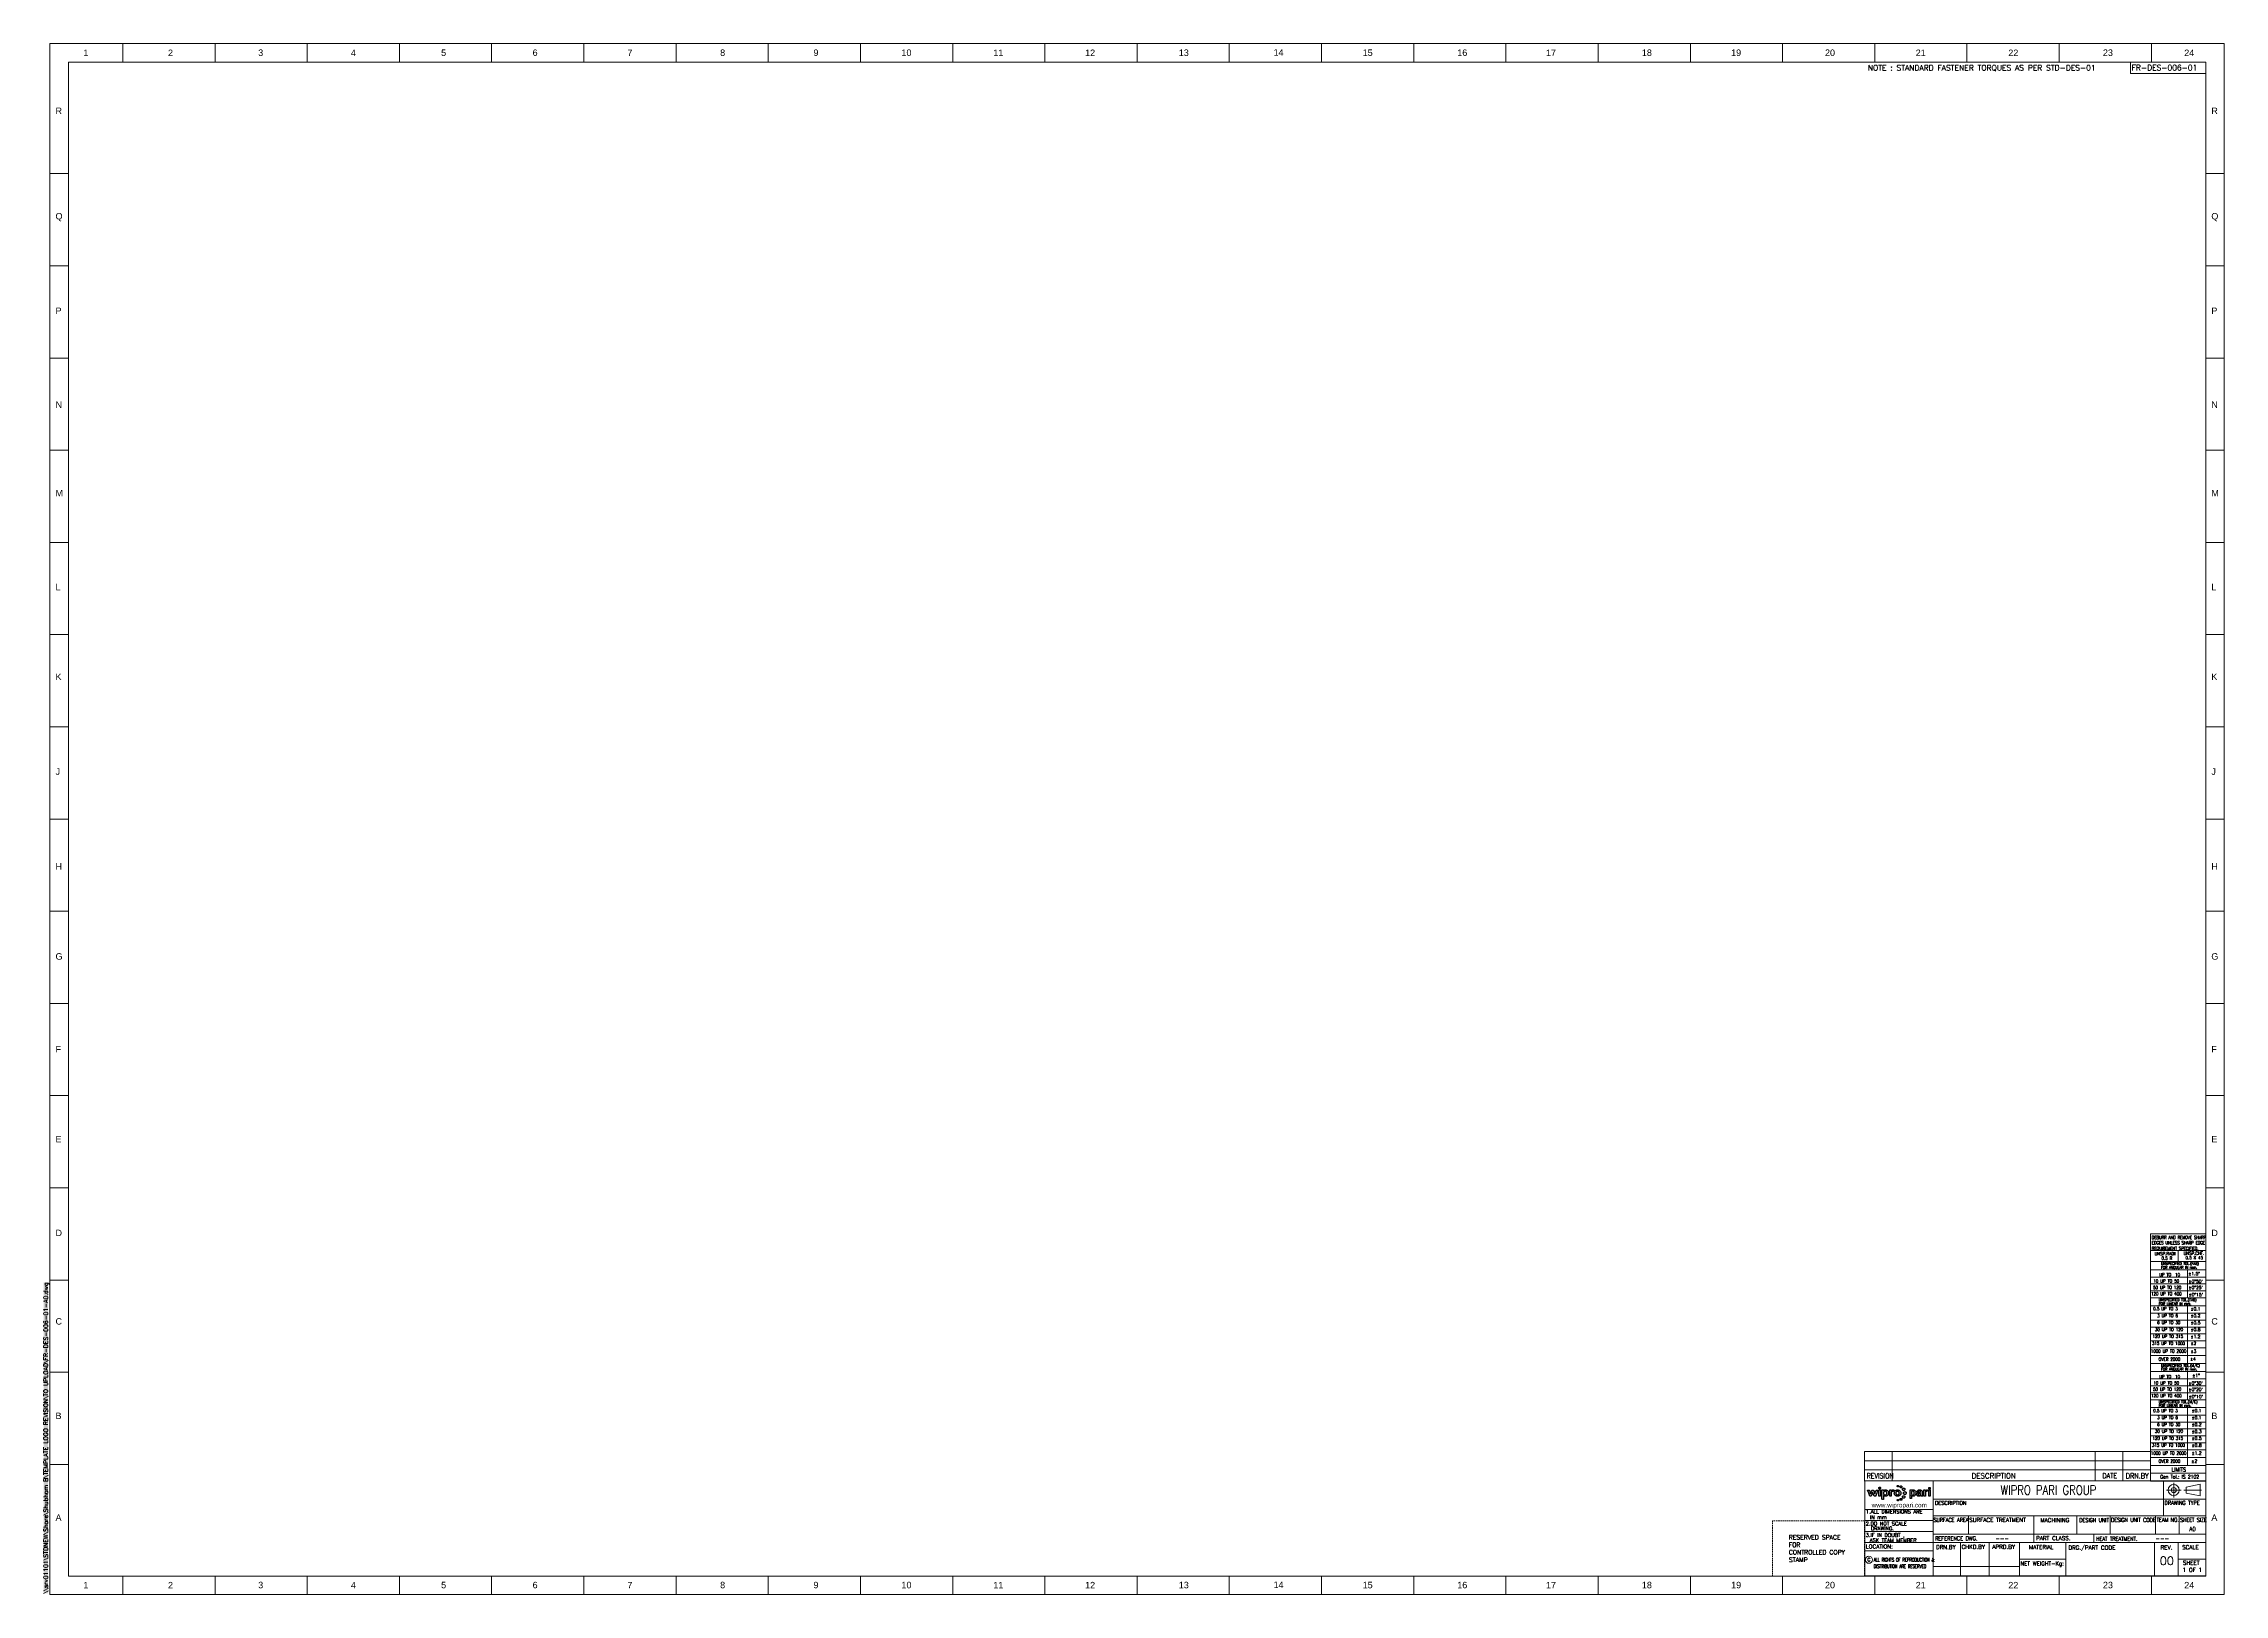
# Model space of a CAD drawing. Extents: x -736 to 447, y 644 to 1485.
import ezdxf
from ezdxf.enums import TextEntityAlignment as Align

# ---------------------------------------------------------------- set-up
doc = ezdxf.new("R2010")
doc.units = 0
doc.header["$LTSCALE"] = 10
doc.header["$MEASUREMENT"] = 0
doc.linetypes.add('ACANSTGL', pattern=[0.11811, 0.07874, -0.03937])
doc.layers.get('0').update_dxf_attribs({"linetype": 'CONTINUOUS'})
for name, color, linetype in [('Image', 7, 'CONTINUOUS'), ('Layer1', 7, 'CONTINUOUS'), ('P25', 5, 'CONTINUOUS'), ('P5', 2, 'CONTINUOUS'), ('P7', 1, 'CONTINUOUS'), ('TXT', 4, 'CONTINUOUS')]:
    doc.layers.add(name, color=color, linetype=linetype)
doc.styles.add('S', font='SIMPLEX')
doc.styles.get("Standard").update_dxf_attribs({"font": 'ROMANS.SHX'})

# ---------------------------------------------------------------- blocks, each defined once
blk = doc.blocks.new('A$C730A7248')
at = {"layer": 'Layer1', "color": 5, "linetype": 'Continuous', "lineweight": 0, "ltscale": 25.4}
for p, q in [((0, 134), (30, 134)), ((0, 119), (0, 134)), ((0, 125), (30, 125)), ((15, 125), (15, 119))]:
    blk.add_line(p, q, dxfattribs=at)
at = {"layer": 'Layer1', "color": 2, "linetype": 'Continuous', "lineweight": 0, "ltscale": 25.4}
for p, q in [((30, 134), (30, 119)), ((30, 83), (30, 68))]:
    blk.add_line(p, q, dxfattribs=at)
at = {"layer": 'P25', "lineweight": 0, "ltscale": 8}
for p, q in [((30, 119), (0, 119)), ((30, 99.4), (0, 99.4)), ((30, 68), (0, 68)), ((30, 68), (0, 68)), ((30, 63.8), (0, 63.8)), ((30, 44.1), (0, 44.1)), ((30, 8.5), (0, 8.5)), ((30, 4.3), (0, 4.3)), ((30, 0), (0, 0))]:
    blk.add_line(p, q, dxfattribs=at)
at = {"layer": 'P25', "color": 2, "lineweight": 0, "ltscale": 8}
for p, q in [((30, 119), (30, 99.4)), ((30, 99.4), (30, 63.8)), ((30, 63.8), (30, 44.1)), ((30, 44.1), (30, 0))]:
    blk.add_line(p, q, dxfattribs=at)
at = {"layer": 'TXT', "color": 5, "lineweight": 0, "ltscale": 8}
for p, q in [((0, 119), (0, 99.4)), ((0, 114.6), (30, 114.6)), ((0, 110.6), (30, 110.6)), ((0, 106.9), (30, 106.9)), ((20, 114.6), (20, 99.4)), ((0, 103.1), (30, 103.1)), ((0, 99.4), (30, 99.4)), ((0, 99.4), (0, 63.8)), ((0, 95), (30, 95)), ((20, 95), (20, 63.8)), ((0, 91), (30, 91)), ((0, 87.3), (30, 87.3)), ((0, 83.5), (30, 83.5)), ((0, 79.8), (30, 79.8)), ((0, 76), (30, 76)), ((0, 72.3), (30, 72.3)), ((0, 63.8), (0, 44.1)), ((0, 59.4), (30, 59.4)), ((20, 59.4), (20, 44.1)), ((0, 55.4), (30, 55.4)), ((0, 51.6), (30, 51.6)), ((0, 47.9), (30, 47.9)), ((0, 44.1), (30, 44.1)), ((0, 44.1), (0, 0)), ((0, 39.8), (30, 39.8)), ((0, 35.8), (30, 35.8)), ((20, 39.8), (20, 8.5)), ((0, 32), (30, 32)), ((0, 28.3), (30, 28.3)), ((0, 24.5), (30, 24.5)), ((0, 20.8), (30, 20.8)), ((0, 17), (30, 17)), ((0, 12.8), (30, 12.8))]:
    blk.add_line(p, q, dxfattribs=at)
at = {"layer": 'TXT', "color": 4, "linetype": 'Continuous', "lineweight": 0, "ltscale": 25.4, "style": 'S'}
for s, width, p in [('DEBURR AND REMOVE SHARP', 0.7, (0.6, 133)), ('EDGES UNLESS SHARP EDGE', 0.7, (0.6, 130.1)), ('REQUIREMENT SPECIFIED. ', 0.7, (0.6, 127.1)), ('UNSP.RADII', 0.8, (2.2, 124.2)), ('0.5 R', 0.8, (5.9, 121.7)), ('UNSP.CHF.', 0.8, (17.9, 124.4)), ('0.5 X 45', 0.8, (18.9, 122))]:
    blk.add_text(s, height=1.75, dxfattribs=dict(at, width=width)).set_placement(p, align=Align.TOP_LEFT)
at = {"layer": 'TXT', "lineweight": 0, "ltscale": 8, "style": 'S'}
for s, height, width, p in [('UNSPECIFIED TOL.(FAB)', 1.5, 0.876, (5.6, 117.2)), ('10 UP TO 50', 1.75, 0.8, (1.5, 107.6)), (' UP TO  10', 1.75, 0.8, (3.6, 111)), ('FOR ANGULAR IN mm.', 1.5, 0.876, (5.6, 115.1)), ('120 UP TO 400', 1.75, 0.8, (0.2, 100.7)), ('50 UP TO 120', 1.75, 0.8, (1.3, 104.1)), ('UNSPECIFIED TOL.(FAB)', 1.5, 0.876, (4.4, 97.5)), ('FOR LINEAR IN mm.', 1.5, 0.876, (4.4, 95.4)), ('0.5 UP TO 3', 1.75, 0.8, (1.4, 92.6)), ('30 UP TO 120', 1.75, 0.8, (2.3, 81.3)), ('3 UP TO 6', 1.75, 0.8, (3.5, 88.8)), ('6 UP TO 30', 1.75, 0.8, (3.5, 85.1)), ('1000 UP TO 2000', 1.75, 0.8, (0.1, 69.6)), ('315 UP TO 1000', 1.75, 0.8, (0.7, 73.8)), ('120 UP TO 315', 1.75, 0.8, (1, 77.6)), ('OVER 2000', 1.75, 0.8, (4.3, 65.2)), ('UNSPECIFIED TOL.(M/C)', 1.5, 0.876, (5.6, 61.9)), ('FOR ANGULAR IN mm.', 1.5, 0.876, (5.6, 59.9)), ('50 UP TO 120', 1.75, 0.8, (1.3, 48.9)), ('10 UP TO 50', 1.75, 0.8, (1.5, 52.3)), (' UP TO  10', 1.75, 0.8, (3.6, 55.7)), ('120 UP TO 400', 1.75, 0.8, (0.2, 45.4)), ('0.5 UP TO 3', 1.75, 0.8, (1.4, 37.3)), ('UNSPECIFIED TOL.(M/C)', 1.5, 0.876, (4.4, 42.2)), ('FOR LINEAR IN mm.', 1.5, 0.876, (4.4, 40.2)), ('120 UP TO 315', 1.75, 0.8, (1, 22.3)), ('30 UP TO 120', 1.75, 0.8, (2.3, 26.1)), ('3 UP TO 6', 1.75, 0.8, (3.5, 33.6)), ('6 UP TO 30', 1.75, 0.8, (3.5, 29.8)), ('1000 UP TO 2000', 1.75, 0.8, (0.1, 14.3)), ('315 UP TO 1000', 1.75, 0.8, (0.7, 18.6)), ('OVER 2000', 1.75, 0.8, (4.3, 9.9))]:
    blk.add_text(s, height=height, dxfattribs=dict(at, width=width)).set_placement(p)
for s, p in [('%%P1.5%%D', (20.4, 111.6)), ("%%P0%%D50'", (20.5, 107.4)), ("%%P0%%D25'", (20.5, 104.1)), ("%%P0%%D15'", (20.6, 100.2)), ('%%p0.1', (21.6, 92.5)), ('%%P0.2', (21.6, 88.8)), ('%%P0.5', (21.6, 85)), ('%%P0.8', (21.6, 81.3)), ('%%P1.2', (21.6, 77.5)), ('%%P2', (21.6, 73.8)), ('%%P3', (21.6, 69.5)), ('%%P4', (21.4, 65.3)), ("%%p0%%d30'", (20.5, 52.2)), ("%%p0%%d20'", (20.5, 48.8)), ('%%p1%%d', (22.6, 56.4)), ("%%p0%%d10'", (20.6, 44.9)), ('%%p0.1', (22.2, 37.3)), ('%%p0.1', (22.2, 33.5)), ('%%p0.2', (22.2, 29.8)), ('%%p0.3', (22.2, 26)), ('%%p0.5', (22.2, 22.3)), ('%%p0.8', (22.2, 18.5)), ('%%p1.2', (22.2, 14.3)), ('%%P2', (22.1, 9.9))]:
    blk.add_text(s, height=1.75, dxfattribs=at).set_placement(p)
at = {"layer": 'TXT', "lineweight": 0, "ltscale": 8, "style": 'S', "width": 0.8}
for s, height, p in [('Gen Tol.: IS 2102', 2, (15.7, 1.3)), ('LIMITS', 2.2, (15.3, 5.1))]:
    blk.add_text(s, height=height, dxfattribs=at).set_placement(p, align=Align.CENTER)
blk = doc.blocks.new('A0')
at = {"color": 253, "linetype": 'ACANSTGL', "lineweight": 0}
blk.add_lwpolyline([(474.3, 740.9), (524.3, 740.9), (524.3, 770.9), (474.3, 770.9)], close=True, dxfattribs=at)
at = {"layer": 'P5', "lineweight": 0, "ltscale": 8}
for p, q in [((709.3, 1561.9), (-449.7, 1561.9)), ((-449.7, 1561.9), (-449.7, 740.9)), ((-420.2, 1571.9), (-420.2, 1561.9)), ((-370.2, 1571.9), (-370.2, 1561.9)), ((-320.2, 1571.9), (-320.2, 1561.9)), ((-270.2, 1571.9), (-270.2, 1561.9)), ((-220.2, 1571.9), (-220.2, 1561.9)), ((-170.2, 1571.9), (-170.2, 1561.9)), ((-120.2, 1571.9), (-120.2, 1561.9)), ((-70.2, 1571.9), (-70.2, 1561.9)), ((-20.2, 1571.9), (-20.2, 1561.9)), ((29.8, 1571.9), (29.8, 1561.9)), ((79.8, 1571.9), (79.8, 1561.9)), ((129.8, 1571.9), (129.8, 1561.9)), ((179.8, 1571.9), (179.8, 1561.9)), ((229.8, 1571.9), (229.8, 1561.9)), ((279.8, 1571.9), (279.8, 1561.9)), ((329.8, 1571.9), (329.8, 1561.9)), ((379.8, 1571.9), (379.8, 1561.9)), ((429.8, 1571.9), (429.8, 1561.9)), ((479.8, 1571.9), (479.8, 1561.9)), ((529.8, 1571.9), (529.8, 1561.9)), ((579.8, 1571.9), (579.8, 1561.9)), ((629.8, 1571.9), (629.8, 1561.9)), ((679.8, 1571.9), (679.8, 1561.9)), ((709.3, 740.9), (709.3, 1561.9)), ((-459.7, 1501.4), (-449.7, 1501.4)), ((709.3, 1501.4), (719.3, 1501.4)), ((-459.7, 1451.4), (-449.7, 1451.4)), ((709.3, 1451.4), (719.3, 1451.4)), ((-459.7, 1401.4), (-449.7, 1401.4)), ((709.3, 1401.4), (719.3, 1401.4)), ((-459.7, 1351.4), (-449.7, 1351.4)), ((709.3, 1351.4), (719.3, 1351.4)), ((-459.7, 1301.4), (-449.7, 1301.4)), ((709.3, 1301.4), (719.3, 1301.4)), ((-459.7, 1251.4), (-449.7, 1251.4)), ((709.3, 1251.4), (719.3, 1251.4)), ((-459.7, 1201.4), (-449.7, 1201.4)), ((709.3, 1201.4), (719.3, 1201.4)), ((-459.7, 1151.4), (-449.7, 1151.4)), ((709.3, 1151.4), (719.3, 1151.4)), ((-459.7, 1101.4), (-449.7, 1101.4)), ((709.3, 1101.4), (719.3, 1101.4)), ((-459.7, 1051.4), (-449.7, 1051.4)), ((709.3, 1051.4), (719.3, 1051.4)), ((-459.7, 1001.4), (-449.7, 1001.4)), ((709.3, 1001.4), (719.3, 1001.4)), ((-459.7, 951.4), (-449.7, 951.4)), ((709.3, 951.4), (719.3, 951.4)), ((-459.7, 901.4), (-449.7, 901.4)), ((709.3, 901.4), (719.3, 901.4)), ((-459.7, 851.4), (-449.7, 851.4)), ((709.3, 851.4), (719.3, 851.4)), ((-459.7, 801.4), (-449.7, 801.4)), ((709.3, 801.4), (719.3, 801.4)), ((-449.7, 740.9), (709.3, 740.9)), ((-420.2, 740.9), (-420.2, 730.9)), ((-370.2, 740.9), (-370.2, 730.9)), ((-320.2, 740.9), (-320.2, 730.9)), ((-270.2, 740.9), (-270.2, 730.9)), ((-220.2, 740.9), (-220.2, 730.9)), ((-170.2, 740.9), (-170.2, 730.9)), ((-120.2, 740.9), (-120.2, 730.9)), ((-70.2, 740.9), (-70.2, 730.9)), ((-20.2, 740.9), (-20.2, 730.9)), ((29.8, 740.9), (29.8, 730.9)), ((79.8, 740.9), (79.8, 730.9)), ((129.8, 740.9), (129.8, 730.9)), ((179.8, 740.9), (179.8, 730.9)), ((229.8, 740.9), (229.8, 730.9)), ((279.8, 740.9), (279.8, 730.9)), ((329.8, 740.9), (329.8, 730.9)), ((379.8, 740.9), (379.8, 730.9)), ((429.8, 740.9), (429.8, 730.9)), ((479.8, 740.9), (479.8, 730.9)), ((529.8, 740.9), (529.8, 730.9)), ((579.8, 740.9), (579.8, 730.9)), ((629.8, 740.9), (629.8, 730.9)), ((679.8, 740.9), (679.8, 730.9))]:
    blk.add_line(p, q, dxfattribs=at)
at = {"layer": 'P5', "lineweight": 0}
for p, q in [((668.5, 1561.9), (668.5, 1555.8)), ((668.5, 1555.8), (709.3, 1555.8))]:
    blk.add_line(p, q, dxfattribs=at)
at = {"layer": 'P7', "lineweight": 0, "ltscale": 8}
for p, q in [((719.3, 1571.9), (-459.7, 1571.9)), ((-459.7, 1571.9), (-459.7, 730.9)), ((719.3, 730.9), (719.3, 1571.9)), ((-459.7, 730.9), (719.3, 730.9))]:
    blk.add_line(p, q, dxfattribs=at)
at = {"color": 253, "lineweight": 0, "transparency": 33554684}
for s, p in [('RESERVED SPACE', (483.2, 760.7)), ('FOR', (483.2, 756.6)), ('CONTROLLED COPY', (483.2, 752.6)), ('STAMP', (483.2, 748.5))]:
    blk.add_text(s, height=2.4, dxfattribs=at).set_placement(p)
at = {"layer": 'P5', "lineweight": 0, "ltscale": 8, "char_height": 3.5, "attachment_point": 7}
for s, insert, width in [('{\\fArial|b0||i0||c0|p34;\\C7;\\H3.5;\\W1.;1}', (-441.6, 1565.2), 2.739), ('{\\fArial|b0||i0||c0|p34;\\C7;\\H3.5;\\W1.;2}', (-395.7, 1565.2), 2.739), ('{\\fArial|b0||i0||c0|p34;\\C7;\\H3.5;\\W1.;3}', (-346.8, 1565.2), 2.739), ('{\\fArial|b0||i0||c0|p34;\\C7;\\H3.5;\\W1.;4}', (-296.5, 1565.2), 2.739), ('{\\fArial|b0||i0||c0|p34;\\C7;\\H3.5;\\W1.;5}', (-247.6, 1565.2), 2.739), ('{\\fArial|b0||i0||c0|p34;\\C7;\\H3.5;\\W1.;6}', (-198, 1565.2), 2.739), ('{\\fArial|b0||i0||c0|p34;\\C7;\\H3.5;\\W1.;7}', (-146.6, 1565.2), 2.739), ('{\\fArial|b0||i0||c0|p34;\\C7;\\H3.5;\\W1.;8}', (-96.3, 1565.2), 2.739), ('{\\fArial|b0||i0||c0|p34;\\C7;\\H3.5;\\W1.;9}', (-45.7, 1565.2), 2.739), ('{\\fArial|b0||i0||c0|p34;\\C7;\\H3.5;\\W1.;10}', (2, 1565.2), 5.478), ('{\\fArial|b0||i0||c0|p34;\\C7;\\H3.5;\\W1.;11}', (51.8, 1565.2), 5.478), ('{\\fArial|b0||i0||c0|p34;\\C7;\\H3.5;\\W1.;12}', (101.6, 1565.2), 5.478), ('{\\fArial|b0||i0||c0|p34;\\C7;\\H3.5;\\W1.;13}', (152.4, 1565.2), 5.478), ('{\\fArial|b0||i0||c0|p34;\\C7;\\H3.5;\\W1.;14}', (203.8, 1565.4), 5.478), ('{\\fArial|b0||i0||c0|p34;\\C7;\\H3.5;\\W1.;15}', (252.1, 1565.2), 5.478), ('{\\fArial|b0||i0||c0|p34;\\C7;\\H3.5;\\W1.;16}', (303.4, 1565.2), 5.478), ('{\\fArial|b0||i0||c0|p34;\\C7;\\H3.5;\\W1.;17}', (351.5, 1565.2), 5.478), ('{\\fArial|b0||i0||c0|p34;\\C7;\\H3.5;\\W1.;18}', (403.5, 1565.2), 5.478), ('{\\fArial|b0||i0||c0|p34;\\C7;\\H3.5;\\W1.;19}', (451.9, 1565.2), 5.478), ('{\\fArial|b0||i0||c0|p34;\\C7;\\H3.5;\\W1.;20}', (502.8, 1565.2), 5.478), ('{\\fArial|b0||i0||c0|p34;\\C7;\\H3.5;\\W1.;21}', (552, 1565.2), 5.478), ('{\\fArial|b0||i0||c0|p34;\\C7;\\H3.5;\\W1.;22}', (602.2, 1565.2), 5.478), ('{\\fArial|b0||i0||c0|p34;\\C7;\\H3.5;\\W1.;23}', (653.5, 1565.2), 5.478), ('{\\fArial|b0||i0||c0|p34;\\C7;\\H3.5;\\W1.;24}', (697.6, 1565.2), 5.478), ('{\\fArial|b0||i0||c0|p34;\\C7;\\H3.5;\\W1.;R}', (-456.7, 1533.7), 4.033), ('{\\fArial|b0||i0||c0|p34;\\C7;\\H3.5;\\W1.;R}', (712.3, 1533.7), 4.033), ('{\\fArial|b0||i0||c0|p34;\\C7;\\H3.5;\\W1.;Q}', (-456.7, 1475.6), 4.033), ('{\\fArial|b0||i0||c0|p34;\\C7;\\H3.5;\\W1.;Q}', (712.3, 1475.6), 4.033), ('{\\fArial|b0||i0||c0|p34;\\C7;\\H3.5;\\W1.;P}', (-456.7, 1425.3), 4.033), ('{\\fArial|b0||i0||c0|p34;\\C7;\\H3.5;\\W1.;P}', (712.3, 1425.3), 4.033), ('{\\fArial|b0||i0||c0|p34;\\C7;\\H3.5;\\W1.;N}', (-456.7, 1374.4), 4.033), ('{\\fArial|b0||i0||c0|p34;\\C7;\\H3.5;\\W1.;N}', (712.3, 1374.4), 4.033), ('{\\fArial|b0||i0||c0|p34;\\C7;\\H3.5;\\W1.;M}', (-456.7, 1326.4), 4.033), ('{\\fArial|b0||i0||c0|p34;\\C7;\\H3.5;\\W1.;M}', (712.3, 1326.4), 4.033), ('{\\fArial|b0||i0||c0|p34;\\C7;\\H3.5;\\W1.;L}', (-456.7, 1275.5), 4.033), ('{\\fArial|b0||i0||c0|p34;\\C7;\\H3.5;\\W1.;L}', (712.3, 1275.5), 4.033), ('{\\fArial|b0||i0||c0|p34;\\C7;\\H3.5;\\W1.;K}', (-456.7, 1226.8), 4.033), ('{\\fArial|b0||i0||c0|p34;\\C7;\\H3.5;\\W1.;K}', (712.3, 1226.8), 4.033), ('{\\fArial|b0||i0||c0|p34;\\C7;\\H3.5;\\W1.;J}', (-456.7, 1175.3), 4.033), ('{\\fArial|b0||i0||c0|p34;\\C7;\\H3.5;\\W1.;J}', (712.3, 1175.3), 4.033), ('{\\fArial|b0||i0||c0|p34;\\C7;\\H3.5;\\W1.;H}', (-456.7, 1124), 4.033), ('{\\fArial|b0||i0||c0|p34;\\C7;\\H3.5;\\W1.;H}', (712.3, 1124), 4.033), ('{\\fArial|b0||i0||c0|p34;\\C7;\\H3.5;\\W1.;G}', (-456.7, 1075.1), 4.033), ('{\\fArial|b0||i0||c0|p34;\\C7;\\H3.5;\\W1.;G}', (712.3, 1075.1), 4.033), ('{\\fArial|b0||i0||c0|p34;\\C7;\\H3.5;\\W1.;F}', (-456.7, 1024.8), 4.033), ('{\\fArial|b0||i0||c0|p34;\\C7;\\H3.5;\\W1.;F}', (712.3, 1024.8), 4.033), ('{\\fArial|b0||i0||c0|p34;\\C7;\\H3.5;\\W1.;E}', (-456.7, 976.1), 4.033), ('{\\fArial|b0||i0||c0|p34;\\C7;\\H3.5;\\W1.;E}', (712.3, 976.1), 4.033), ('{\\fArial|b0||i0||c0|p34;\\C7;\\H3.5;\\W1.;D}', (-456.7, 925.2), 4.033), ('{\\fArial|b0||i0||c0|p34;\\C7;\\H3.5;\\W1.;D}', (712.3, 925.2), 4.033), ('{\\fArial|b0||i0||c0|p34;\\C7;\\H3.5;\\W1.;C}', (-456.7, 877.2), 4.033), ('{\\fArial|b0||i0||c0|p34;\\C7;\\H3.5;\\W1.;C}', (712.3, 877.2), 4.033), ('{\\fArial|b0||i0||c0|p34;\\C7;\\H3.5;\\W1.;B}', (-456.7, 826), 4.033), ('{\\fArial|b0||i0||c0|p34;\\C7;\\H3.5;\\W1.;B}', (712.3, 826), 4.033), ('{\\fArial|b0||i0||c0|p34;\\C7;\\H3.5;\\W1.;A}', (-456.7, 770.8), 4.033), ('{\\fArial|b0||i0||c0|p34;\\C7;\\H3.5;\\W1.;A}', (712.3, 770.8), 4.033), ('{\\fArial|b0||i0||c0|p34;\\C7;\\H3.5;\\W1.;1}', (-441.6, 734.2), 2.739), ('{\\fArial|b0||i0||c0|p34;\\C7;\\H3.5;\\W1.;2}', (-395.7, 734.2), 2.739), ('{\\fArial|b0||i0||c0|p34;\\C7;\\H3.5;\\W1.;3}', (-346.8, 734.2), 2.739), ('{\\fArial|b0||i0||c0|p34;\\C7;\\H3.5;\\W1.;4}', (-296.5, 734.2), 2.739), ('{\\fArial|b0||i0||c0|p34;\\C7;\\H3.5;\\W1.;5}', (-247.6, 734.2), 2.739), ('{\\fArial|b0||i0||c0|p34;\\C7;\\H3.5;\\W1.;6}', (-198, 734.2), 2.739), ('{\\fArial|b0||i0||c0|p34;\\C7;\\H3.5;\\W1.;7}', (-146.6, 734.2), 2.739), ('{\\fArial|b0||i0||c0|p34;\\C7;\\H3.5;\\W1.;8}', (-96.3, 734.2), 2.739), ('{\\fArial|b0||i0||c0|p34;\\C7;\\H3.5;\\W1.;9}', (-45.7, 734.2), 2.739), ('{\\fArial|b0||i0||c0|p34;\\C7;\\H3.5;\\W1.;10}', (2, 734.2), 5.478), ('{\\fArial|b0||i0||c0|p34;\\C7;\\H3.5;\\W1.;11}', (51.8, 734.2), 5.478), ('{\\fArial|b0||i0||c0|p34;\\C7;\\H3.5;\\W1.;12}', (101.6, 734.2), 5.478), ('{\\fArial|b0||i0||c0|p34;\\C7;\\H3.5;\\W1.;13}', (152.4, 734.2), 5.478), ('{\\fArial|b0||i0||c0|p34;\\C7;\\H3.5;\\W1.;14}', (203.8, 734.4), 5.478), ('{\\fArial|b0||i0||c0|p34;\\C7;\\H3.5;\\W1.;15}', (252.1, 734.2), 5.478), ('{\\fArial|b0||i0||c0|p34;\\C7;\\H3.5;\\W1.;16}', (303.4, 734.2), 5.478), ('{\\fArial|b0||i0||c0|p34;\\C7;\\H3.5;\\W1.;17}', (351.5, 734.2), 5.478), ('{\\fArial|b0||i0||c0|p34;\\C7;\\H3.5;\\W1.;18}', (403.5, 734.2), 5.478), ('{\\fArial|b0||i0||c0|p34;\\C7;\\H3.5;\\W1.;19}', (451.9, 734.2), 5.478), ('{\\fArial|b0||i0||c0|p34;\\C7;\\H3.5;\\W1.;20}', (502.8, 734.2), 5.478), ('{\\fArial|b0||i0||c0|p34;\\C7;\\H3.5;\\W1.;21}', (552, 734.2), 5.478), ('{\\fArial|b0||i0||c0|p34;\\C7;\\H3.5;\\W1.;22}', (602.2, 734.2), 5.478), ('{\\fArial|b0||i0||c0|p34;\\C7;\\H3.5;\\W1.;23}', (653.5, 734.2), 5.478), ('{\\fArial|b0||i0||c0|p34;\\C7;\\H3.5;\\W1.;24}', (697.6, 734.2), 5.478)]:
    blk.add_mtext(s, dxfattribs=dict(at, insert=insert, width=width))
at = {"layer": 'TXT', "lineweight": 0}
for s, p in [('NOTE : STANDARD FASTENER TORQUES AS PER STD-DES-01', (526, 1557.3)), ('FR-DES-006-01', (669.1, 1557.4))]:
    blk.add_text(s, height=3, dxfattribs=at).set_placement(p)
at = {"layer": 'TXT', "insert": (-460, 731.5), "char_height": 2.4, "attachment_point": 7, "rotation": 90, "bg_fill": 1, "box_fill_scale": 1, "bg_fill_color": 7, "bg_fill_transparency": 0}
blk.add_mtext('\\\\\\\\srv01101\\\\STDNEW\\\\Share\\\\Shubham B\\\\TEMPLATE LOGO REVISION\\\\TO UPLOAD\\\\FR-DES-006-01-A0.dwg', dxfattribs=at)
blk = doc.blocks.new('SE9')
at = {"layer": 'TXT', "color": 5, "lineweight": 0, "ltscale": 8}
for p, q in [((652, 72.9), (652, 56.9)), ((807, 72.9), (652, 72.9)), ((667, 72.9), (667, 67.9)), ((777, 67.9), (777, 72.9)), ((792, 67.9), (792, 72.9)), ((807, 67.9), (807, 72.9)), ((807, 67.9), (652, 67.9)), ((652, 67.9), (807, 67.9)), ((652, 62.9), (807, 62.9)), ((667, 67.9), (667, 62.9)), ((667, 62.9), (667, 56.9)), ((777, 62.9), (777, 67.9)), ((777, 62.9), (777, 56.9)), ((792, 62.9), (792, 67.9)), ((792, 62.9), (792, 56.9)), ((807, 62.9), (807, 67.9)), ((807, 62.9), (807, 56.9))]:
    blk.add_line(p, q, dxfattribs=at)
at = {"layer": 'TXT', "lineweight": 0, "ltscale": 8, "style": 'S'}
for s, width, p in [('REVISION ', 0.72, (661.3, 58.3)), ('DATE ', 0.9, (785.8, 58.4)), ('DRN.BY ', 0.82, (800.7, 58.3))]:
    blk.add_text(s, height=2.8, dxfattribs=dict(at, width=width)).set_placement(p, align=Align.CENTER)
blk.add_text('DESCRIPTION', height=2.8, dxfattribs=at).set_placement((722, 58.3), align=Align.CENTER)
blk = doc.blocks.new('REVISION_01')
blk.add_blockref('SE9', (-127.7, 731))
at = {"layer": 'TXT', "lineweight": 0, "ltscale": 8}
for tag, width, p, p2 in [('REV', 1.508919, (524.2, 800), (537.1, 800)), ('REV', 1.508919, (524.3, 795.3), (537.2, 795.3)), ('DATE', 0.615579, (649.2, 800), (662.1, 800)), ('DATE', 0.615579, (649.3, 795.3), (662.2, 795.3)), ('DRNBY', 2.170725, (664.2, 800), (677.1, 800)), ('DRNBY', 2.170725, (664.3, 795.3), (677.2, 795.3))]:
    blk.add_attdef(tag, text='', height=2.19, dxfattribs=dict(at, width=width)).set_placement(p, p2, align=Align.FIT)
at = {"layer": 'TXT', "lineweight": 0, "ltscale": 8, "width": 2.170725}
for p in [(562.5, 800.1), (562.6, 795.3)]:
    blk.add_attdef('DESCRIPTION', text='', height=2.19, dxfattribs=at).set_placement(p, align=Align.CENTER)
blk = doc.blocks.new('LOGO')
at = {"linetype": 'Continuous'}
h = blk.add_hatch(color=256, dxfattribs=at)
h.dxf.hatch_style = 1
h.paths.add_polyline_path([(17, 37), (19, 37), (22, 37), (27, 37), (29, 42), (34, 55), (36, 62), (38, 59), (41, 50), (46, 37), (51, 37), (56, 37), (56, 38), (62, 56), (68, 74), (69, 76), (64, 76), (59, 76), (55, 66), (51, 53), (51, 51), (47, 62), (42, 74), (41, 76), (37, 76), (32, 77), (27, 64), (23, 51), (22, 52), (21, 56), (16, 73), (15, 76), (9, 76), (5, 76), (4, 76), (4, 76), (11, 56)])
h.paths.add_polyline_path([(87, 77), (82, 77), (76, 77), (76, 57), (76, 36), (82, 36), (87, 36), (87, 57)])
h.paths.add_polyline_path([(86, 93), (85, 94), (84, 94), (83, 95), (82, 95), (81, 95), (79, 94), (77, 93), (76, 92), (76, 90), (75, 89), (75, 88), (76, 87), (76, 86), (77, 85), (77, 84), (78, 84), (79, 83), (81, 83), (83, 83), (84, 84), (86, 85), (87, 86), (87, 87), (87, 88), (87, 90), (87, 91), (86, 92)])
h.paths.add_polyline_path([(96, 17), (102, 16), (107, 16), (107, 29), (107, 41), (108, 40), (110, 38), (113, 37), (116, 36), (119, 36), (121, 36), (123, 36), (125, 37), (126, 37), (128, 38), (130, 39), (131, 40), (133, 42), (134, 44), (136, 46), (137, 49), (138, 52), (138, 55), (138, 58), (138, 61), (138, 63), (136, 66), (135, 69), (133, 71), (131, 73), (128, 75), (126, 76), (123, 77), (119, 77), (116, 77), (115, 77), (113, 76), (112, 76), (111, 75), (109, 74), (108, 73), (107, 71), (107, 74), (107, 77), (101, 77), (96, 77), (96, 47)])
h.paths.add_polyline_path([(108, 50), (106, 53), (106, 57), (106, 60), (107, 62), (109, 64), (111, 66), (113, 67), (115, 68), (118, 68), (121, 67), (123, 66), (125, 64), (127, 62), (128, 60), (128, 57), (128, 54), (127, 51), (125, 48), (122, 46), (120, 46), (118, 45), (116, 45), (114, 46), (112, 46), (111, 47), (109, 48)], flags=16)
h.paths.add_polyline_path([(157, 63), (158, 65), (160, 66), (162, 67), (165, 67), (168, 67), (170, 66), (172, 71), (174, 76), (173, 76), (173, 76), (172, 77), (170, 77), (168, 77), (166, 77), (164, 77), (163, 77), (161, 76), (160, 75), (159, 74), (158, 73), (157, 72), (156, 71), (156, 74), (156, 77), (151, 77), (146, 77), (146, 57), (146, 37), (151, 37), (156, 37), (156, 49), (156, 61)])
h.paths.add_polyline_path([(189, 76), (187, 75), (184, 74), (182, 72), (180, 70), (178, 68), (177, 65), (176, 63), (176, 60), (175, 57), (175, 54), (176, 52), (176, 50), (177, 47), (179, 45), (180, 43), (182, 42), (183, 40), (185, 39), (187, 38), (189, 37), (192, 36), (194, 36), (196, 36), (199, 36), (201, 36), (203, 37), (205, 38), (207, 39), (209, 40), (211, 41), (212, 43), (214, 44), (215, 46), (216, 48), (217, 50), (217, 52), (218, 54), (218, 57), (218, 59), (217, 61), (217, 63), (215, 66), (213, 69), (211, 71), (209, 73), (206, 75), (203, 76), (200, 77), (197, 77), (194, 77), (192, 77)])
h.paths.add_polyline_path([(197, 68), (200, 67), (201, 67), (204, 65), (206, 63), (207, 60), (207, 57), (207, 54), (206, 52), (205, 50), (204, 49), (203, 48), (200, 46), (196, 46), (193, 46), (190, 48), (187, 50), (186, 53), (185, 56), (186, 59), (187, 62), (188, 64), (191, 66), (194, 68)], flags=16)
h.paths.add_polyline_path([(196, 97), (197, 97), (198, 97), (199, 97), (200, 97), (200, 97), (201, 97), (202, 98), (202, 99), (203, 99), (203, 101), (203, 102), (203, 104), (202, 105), (201, 106), (200, 106), (199, 106), (198, 106), (197, 106), (196, 105), (195, 105), (194, 104), (194, 103), (194, 101), (194, 100), (194, 99), (195, 99), (195, 98)])
h.paths.add_polyline_path([(223, 93), (224, 94), (224, 95), (224, 96), (225, 97), (224, 98), (224, 99), (223, 100), (222, 101), (221, 102), (220, 103), (219, 103), (218, 103), (216, 102), (215, 102), (214, 101), (213, 100), (213, 99), (212, 98), (212, 96), (213, 95), (213, 93), (214, 92), (215, 92), (217, 91), (219, 91), (220, 91), (222, 92)])
h.paths.add_polyline_path([(241, 88), (240, 88), (239, 89), (238, 89), (237, 89), (236, 90), (235, 89), (233, 89), (232, 89), (230, 87), (230, 87), (229, 86), (229, 85), (228, 84), (228, 82), (228, 80), (229, 78), (229, 77), (230, 76), (231, 75), (233, 74), (234, 74), (236, 74), (237, 74), (239, 74), (240, 75), (241, 76), (242, 77), (243, 78), (244, 79), (244, 82), (244, 84), (243, 85), (242, 86)])
h.paths.add_polyline_path([(246, 48), (247, 48), (249, 49), (250, 50), (251, 51), (252, 53), (252, 54), (253, 56), (252, 59), (252, 60), (251, 62), (250, 63), (249, 64), (247, 65), (245, 65), (243, 66), (242, 65), (240, 65), (238, 64), (237, 63), (236, 62), (235, 60), (235, 59), (234, 57), (234, 56), (235, 54), (235, 52), (237, 50), (239, 49), (240, 48), (242, 48), (244, 47)])
h.paths.add_polyline_path([(242, 26), (243, 28), (244, 29), (244, 30), (244, 31), (244, 33), (244, 34), (243, 35), (243, 36), (242, 37), (241, 37), (240, 38), (239, 39), (238, 39), (237, 39), (236, 39), (235, 39), (233, 39), (231, 38), (230, 37), (229, 36), (229, 35), (228, 34), (228, 33), (228, 31), (228, 30), (228, 29), (229, 28), (230, 27), (230, 26), (231, 25), (233, 24), (234, 24), (235, 23), (236, 23), (238, 24), (239, 24), (241, 25)])
h.paths.add_polyline_path([(224, 13), (224, 15), (224, 16), (224, 17), (224, 19), (223, 20), (223, 21), (222, 21), (221, 22), (220, 22), (219, 22), (218, 22), (217, 22), (216, 22), (214, 21), (213, 19), (213, 18), (212, 16), (213, 15), (213, 13), (214, 12), (216, 11), (217, 10), (218, 10), (220, 10), (221, 11), (222, 11), (223, 12)])
h.paths.add_polyline_path([(201, 7), (202, 8), (203, 9), (203, 11), (203, 12), (203, 14), (202, 15), (202, 15), (201, 16), (200, 16), (199, 16), (197, 16), (196, 16), (195, 15), (195, 14), (194, 14), (194, 13), (194, 12), (194, 10), (195, 9), (196, 8), (197, 7), (198, 7), (200, 7)])
h.paths.add_polyline_path([(277, 21), (282, 21), (287, 21), (287, 30), (287, 40), (287, 39), (289, 38), (290, 37), (291, 37), (293, 36), (295, 36), (297, 36), (299, 36), (301, 36), (304, 37), (306, 38), (308, 40), (310, 42), (311, 45), (312, 47), (313, 51), (314, 54), (314, 58), (314, 61), (313, 65), (312, 68), (310, 70), (308, 73), (306, 75), (304, 76), (302, 77), (300, 77), (298, 78), (296, 77), (293, 77), (291, 77), (289, 75), (287, 74), (286, 73), (286, 74), (285, 76), (285, 77), (281, 77), (277, 77), (277, 49)])
h.paths.add_polyline_path([(288, 48), (287, 51), (286, 53), (286, 57), (286, 59), (287, 62), (288, 65), (290, 68), (292, 69), (294, 70), (297, 69), (299, 68), (301, 67), (302, 65), (303, 63), (304, 60), (304, 57), (304, 54), (304, 51), (302, 48), (301, 46), (298, 44), (295, 44), (292, 44), (290, 45), (289, 47)], flags=16)
h.paths.add_polyline_path([(324, 58), (323, 56), (322, 55), (321, 53), (320, 51), (320, 49), (320, 47), (320, 45), (321, 44), (322, 42), (322, 41), (324, 39), (325, 38), (326, 37), (328, 37), (330, 36), (332, 36), (334, 36), (336, 36), (338, 36), (340, 37), (342, 38), (344, 39), (345, 40), (346, 41), (347, 40), (347, 39), (348, 38), (349, 37), (350, 37), (351, 36), (353, 36), (356, 36), (357, 37), (358, 37), (358, 41), (358, 44), (355, 44), (355, 45), (355, 49), (354, 56), (354, 64), (354, 68), (353, 70), (353, 71), (352, 73), (350, 74), (349, 75), (347, 76), (345, 77), (343, 77), (341, 78), (337, 78), (334, 77), (331, 77), (329, 76), (326, 74), (325, 72), (323, 71), (322, 68), (322, 66), (322, 65), (326, 65), (331, 65), (332, 67), (334, 69), (336, 70), (339, 70), (342, 70), (344, 68), (345, 67), (345, 65), (345, 62), (338, 61), (334, 61), (330, 60), (328, 60), (326, 59)])
h.paths.add_polyline_path([(334, 53), (338, 54), (345, 54), (345, 51), (344, 49), (343, 47), (341, 45), (339, 44), (339, 44), (338, 44), (335, 43), (333, 44), (331, 45), (330, 47), (329, 49), (331, 52), (333, 53)], flags=16)
h.paths.add_polyline_path([(366, 57), (366, 37), (371, 37), (376, 37), (376, 48), (376, 57), (377, 61), (378, 64), (380, 66), (382, 67), (384, 68), (385, 68), (387, 68), (390, 68), (390, 72), (390, 77), (388, 77), (386, 77), (384, 77), (382, 76), (380, 76), (379, 75), (378, 74), (377, 73), (376, 72), (375, 71), (375, 75), (375, 77), (370, 77), (366, 77)])
h.paths.add_polyline_path([(397, 57), (397, 37), (402, 37), (407, 37), (407, 57), (407, 77), (402, 77), (397, 77)])
h.paths.add_polyline_path([(397, 87), (397, 82), (402, 82), (407, 82), (407, 87), (407, 92), (402, 92), (397, 92)])
at = {"layer": 'Image', "color": 7}
for points in [[(17, 37), (11, 56), (4, 76), (4, 76), (5, 76), (9, 76), (15, 76), (16, 73), (21, 56), (22, 52), (22, 52), (23, 52), (27, 64), (32, 77), (37, 76), (41, 76), (42, 74), (47, 62), (50, 52), (51, 52), (51, 53), (55, 66), (59, 76), (64, 76), (69, 76), (68, 74), (62, 56), (56, 38), (56, 37), (51, 37), (46, 37), (41, 50), (38, 59), (36, 62), (34, 55), (29, 42), (27, 37), (22, 37), (19, 37), (17, 37), (17, 37)], [(79, 83), (78, 84), (77, 84), (77, 85), (76, 86), (76, 87), (75, 88), (75, 89), (76, 90), (76, 92), (77, 93), (79, 94), (81, 95), (82, 95), (83, 95), (84, 94), (85, 94), (86, 93), (86, 92), (87, 91), (87, 90), (87, 88), (87, 87), (87, 86), (86, 85), (84, 84), (83, 83), (81, 83), (79, 83), (79, 83)], [(76, 57), (76, 77), (82, 77), (87, 77), (87, 57), (87, 36), (82, 36), (76, 36), (76, 57)], [(96, 17), (96, 47), (96, 77), (101, 77), (107, 77), (107, 74), (107, 71), (108, 73), (109, 74), (111, 75), (112, 76), (113, 76), (115, 77), (116, 77), (119, 77), (123, 77), (126, 76), (128, 75), (131, 73), (133, 71), (135, 69), (136, 66), (138, 63), (138, 61), (138, 58), (138, 55), (138, 52), (137, 49), (136, 46), (134, 44), (133, 42), (131, 40), (130, 39), (128, 38), (126, 37), (125, 37), (123, 36), (121, 36), (119, 36), (116, 36), (113, 37), (110, 38), (108, 40), (107, 41), (107, 29), (107, 16), (102, 16), (96, 17), (96, 17)], [(120, 46), (121, 46), (123, 47), (124, 48), (125, 49), (126, 50), (127, 52), (128, 53), (128, 55), (128, 56), (128, 58), (128, 59), (128, 60), (127, 61), (126, 63), (126, 64), (125, 65), (124, 66), (123, 66), (121, 67), (120, 67), (119, 68), (118, 68), (115, 68), (113, 67), (111, 66), (110, 66), (109, 65), (109, 64), (108, 63), (107, 61), (107, 60), (106, 60), (106, 57), (106, 54), (107, 53), (107, 52), (108, 50), (109, 48), (111, 47), (112, 46), (114, 46), (116, 45), (118, 45), (120, 46), (120, 46)], [(192, 36), (189, 37), (187, 38), (185, 39), (183, 40), (182, 42), (180, 43), (179, 45), (177, 47), (176, 50), (176, 52), (175, 54), (175, 57), (176, 60), (176, 63), (177, 65), (178, 68), (180, 70), (182, 72), (184, 74), (187, 75), (189, 76), (192, 77), (194, 77), (197, 77), (200, 77), (203, 76), (206, 75), (209, 73), (211, 71), (213, 69), (215, 66), (217, 63), (217, 61), (218, 59), (218, 57), (218, 54), (217, 52), (217, 50), (216, 48), (215, 46), (214, 44), (212, 43), (211, 41), (209, 40), (207, 39), (205, 38), (203, 37), (201, 36), (199, 36), (196, 36), (194, 36), (192, 36), (192, 36)], [(201, 47), (203, 48), (204, 49), (205, 50), (206, 52), (207, 53), (207, 55), (207, 56), (207, 58), (207, 59), (207, 61), (206, 62), (205, 63), (204, 65), (203, 66), (201, 67), (200, 67), (198, 68), (196, 68), (195, 68), (193, 67), (192, 67), (190, 66), (189, 65), (188, 64), (187, 62), (186, 61), (186, 60), (186, 58), (186, 57), (186, 55), (186, 54), (186, 52), (187, 51), (188, 50), (189, 48), (190, 47), (192, 46), (193, 46), (195, 46), (197, 46), (199, 46), (201, 47), (201, 47)], [(197, 97), (196, 97), (195, 98), (195, 99), (194, 99), (194, 100), (194, 101), (194, 103), (194, 104), (195, 105), (196, 105), (197, 106), (198, 106), (199, 106), (200, 106), (201, 106), (202, 105), (203, 104), (203, 102), (203, 101), (203, 99), (202, 99), (202, 98), (201, 97), (200, 97), (200, 97), (199, 97), (198, 97), (197, 97), (197, 97)], [(197, 7), (196, 8), (195, 9), (194, 10), (194, 12), (194, 13), (194, 14), (195, 14), (195, 15), (196, 16), (197, 16), (199, 16), (200, 16), (201, 16), (202, 15), (202, 15), (203, 14), (203, 12), (203, 11), (203, 9), (202, 8), (201, 7), (200, 7), (198, 7), (197, 7), (197, 7)], [(215, 92), (214, 92), (213, 93), (213, 95), (212, 96), (212, 98), (213, 99), (213, 100), (214, 101), (215, 102), (216, 102), (218, 103), (219, 103), (220, 103), (221, 102), (222, 101), (223, 100), (224, 99), (224, 98), (225, 97), (224, 96), (224, 95), (224, 94), (223, 93), (222, 92), (220, 91), (219, 91), (217, 91), (215, 92), (215, 92)], [(216, 11), (214, 12), (213, 13), (213, 15), (212, 16), (213, 18), (213, 19), (214, 21), (216, 22), (217, 22), (218, 22), (219, 22), (220, 22), (221, 22), (222, 21), (223, 21), (223, 20), (224, 19), (224, 17), (224, 16), (224, 15), (224, 13), (223, 12), (222, 11), (221, 11), (220, 10), (218, 10), (217, 10), (216, 11), (216, 11)], [(233, 74), (231, 75), (230, 76), (229, 77), (229, 78), (228, 80), (228, 82), (228, 84), (229, 85), (229, 86), (230, 87), (230, 87), (232, 89), (233, 89), (235, 89), (236, 90), (237, 89), (238, 89), (239, 89), (240, 88), (241, 88), (242, 86), (243, 85), (244, 84), (244, 82), (244, 79), (243, 78), (242, 77), (241, 76), (240, 75), (239, 74), (237, 74), (236, 74), (234, 74), (233, 74), (233, 74)], [(234, 24), (233, 24), (231, 25), (230, 26), (230, 27), (229, 28), (228, 29), (228, 30), (228, 31), (228, 33), (228, 34), (229, 35), (229, 36), (230, 37), (231, 38), (233, 39), (235, 39), (236, 39), (237, 39), (238, 39), (239, 39), (240, 38), (241, 37), (242, 37), (243, 36), (243, 35), (244, 34), (244, 33), (244, 31), (244, 30), (244, 29), (243, 28), (242, 26), (241, 25), (239, 24), (238, 24), (236, 23), (235, 23), (234, 24), (234, 24)], [(240, 48), (239, 49), (237, 50), (235, 52), (235, 54), (234, 56), (234, 57), (235, 59), (235, 60), (236, 62), (237, 63), (238, 64), (240, 65), (242, 65), (243, 66), (245, 65), (247, 65), (249, 64), (250, 63), (251, 62), (252, 60), (252, 59), (253, 56), (252, 54), (252, 53), (251, 51), (250, 50), (249, 49), (247, 48), (246, 48), (244, 47), (242, 48), (240, 48), (240, 48)], [(277, 49), (277, 77), (281, 77), (285, 77), (285, 76), (286, 74), (286, 73), (287, 74), (289, 75), (291, 77), (293, 77), (296, 77), (298, 78), (300, 77), (302, 77), (304, 76), (306, 75), (308, 73), (310, 70), (312, 68), (313, 65), (314, 61), (314, 58), (314, 54), (313, 51), (312, 47), (311, 45), (310, 42), (308, 40), (306, 38), (304, 37), (301, 36), (299, 36), (297, 36), (295, 36), (293, 36), (291, 37), (290, 37), (289, 38), (287, 39), (287, 40), (287, 30), (287, 21), (282, 21), (277, 21), (277, 49)], [(299, 45), (300, 45), (301, 46), (302, 47), (303, 49), (303, 50), (304, 52), (304, 54), (304, 57), (304, 60), (303, 63), (302, 65), (301, 67), (300, 68), (299, 69), (298, 69), (296, 69), (295, 69), (294, 69), (293, 69), (291, 69), (290, 68), (289, 67), (288, 66), (287, 64), (287, 63), (286, 61), (286, 59), (286, 57), (286, 53), (287, 51), (288, 48), (289, 47), (290, 46), (291, 45), (292, 44), (293, 44), (295, 44), (296, 44), (297, 44), (299, 45), (299, 45)], [(330, 36), (328, 37), (326, 37), (325, 38), (324, 39), (322, 41), (322, 42), (321, 44), (320, 45), (320, 47), (320, 49), (320, 51), (321, 53), (322, 55), (323, 56), (324, 58), (326, 59), (328, 60), (330, 60), (334, 61), (338, 61), (345, 62), (345, 62), (345, 62), (345, 63), (345, 65), (345, 67), (344, 68), (344, 69), (343, 69), (341, 70), (340, 70), (338, 70), (336, 70), (334, 70), (333, 69), (332, 68), (332, 67), (331, 66), (331, 65), (326, 65), (322, 65), (322, 66), (322, 68), (323, 71), (325, 72), (326, 74), (329, 76), (331, 77), (334, 77), (337, 78), (341, 78), (343, 77), (345, 77), (347, 76), (349, 75), (350, 74), (352, 73), (353, 71), (353, 70), (354, 68), (354, 64), (354, 56), (355, 49), (355, 45), (355, 45), (355, 44), (356, 44), (357, 44), (358, 44), (358, 41), (358, 37), (357, 37), (356, 36), (353, 36), (351, 36), (350, 37), (349, 37), (348, 38), (347, 39), (347, 40), (346, 41), (345, 40), (344, 39), (342, 38), (340, 37), (338, 36), (336, 36), (334, 36), (332, 36), (330, 36), (330, 36)], [(339, 44), (341, 45), (342, 45), (343, 46), (344, 47), (344, 48), (345, 49), (345, 51), (345, 52), (345, 54), (344, 54), (338, 54), (334, 53), (333, 53), (331, 52), (330, 51), (330, 50), (329, 48), (330, 47), (330, 45), (331, 44), (333, 44), (334, 44), (336, 44), (338, 44), (339, 44), (339, 44)], [(366, 57), (366, 77), (370, 77), (375, 77), (375, 75), (375, 72), (375, 71), (376, 72), (377, 73), (378, 74), (379, 75), (380, 76), (382, 76), (384, 77), (386, 77), (388, 77), (390, 77), (390, 72), (390, 68), (387, 68), (385, 68), (384, 68), (382, 67), (381, 66), (379, 65), (378, 64), (377, 63), (377, 61), (376, 57), (376, 48), (376, 37), (371, 37), (366, 37), (366, 57)], [(397, 87), (397, 92), (402, 92), (407, 92), (407, 87), (407, 82), (402, 82), (397, 82), (397, 87)], [(397, 57), (397, 77), (402, 77), (407, 77), (407, 57), (407, 37), (402, 37), (397, 37), (397, 57)]]:
    blk.add_lwpolyline(points, dxfattribs=at)
blk.add_lwpolyline([(146, 57), (146, 77), (151, 77), (156, 77), (156, 74), (156, 71), (157, 72), (158, 73), (159, 74), (160, 75), (161, 76), (163, 77), (164, 77), (166, 77), (168, 77), (170, 77), (172, 77), (173, 76), (173, 76), (174, 76), (172, 71), (170, 66), (169, 66), (168, 67), (167, 67), (165, 67), (162, 67), (160, 66), (159, 65), (158, 65), (157, 64), (157, 63), (156, 62), (156, 60), (156, 49), (156, 37), (151, 37), (146, 37), (146, 57)], close=True, dxfattribs=at)
blk = doc.blocks.new('PARI TITLE')
at = {"layer": 'P7', "color": 2, "lineweight": 0, "ltscale": 8}
blk.add_line((971.9, 770.4), (971.9, 718.9), dxfattribs=at)
at = {"layer": 'TXT', "color": 5, "lineweight": 0, "ltscale": 8}
for p, q in [((786.9, 770.4), (971.9, 770.4)), ((786.9, 770.4), (786.9, 718.9)), ((786.9, 770.4), (971.9, 770.4)), ((823.9, 770.4), (823.9, 718.9)), ((948.9, 770.4), (948.9, 751.4)), ((954.4, 761.4), (954.4, 769.4)), ((823.9, 760.4), (948.9, 760.4)), ((948.9, 760.4), (971.9, 760.4)), ((950.4, 765.4), (958.4, 765.4)), ((959.9, 765.4), (969.4, 765.4)), ((961.1, 767), (968.7, 768.6)), ((961.1, 763.8), (961.1, 767)), ((968.7, 762.2), (961.1, 763.8)), ((968.7, 768.6), (968.7, 762.2)), ((786.9, 754.9), (823.9, 754.9)), ((786.9, 748.9), (823.9, 748.9)), ((823.9, 751.4), (971.9, 751.4)), ((843.2, 751.4), (843.2, 741.4)), ((878.6, 751.4), (878.6, 741.4)), ((901.9, 751.4), (901.9, 741.4)), ((920, 751.4), (920, 741.4)), ((944.6, 751.4), (944.6, 741.4)), ((957.4, 751.4), (957.4, 741.4)), ((786.9, 742.9), (823.9, 742.9)), ((786.9, 736.9), (823.9, 736.9)), ((823.9, 741.4), (971.9, 741.4)), ((823.9, 741.4), (823.9, 736.9)), ((823.9, 736.9), (971.9, 736.9)), ((838.7, 736.9), (838.7, 718.9)), ((854.4, 736.9), (854.4, 718.9)), ((870.7, 736.9), (870.7, 718.9)), ((878.6, 741.4), (878.6, 736.9)), ((895.9, 736.9), (895.9, 718.9)), ((911, 741.4), (911, 736.9)), ((943.9, 736.9), (943.9, 718.9)), ((956.9, 736.9), (956.9, 718.9)), ((786.9, 732.4), (823.9, 732.4)), ((823.9, 723.9), (870.7, 723.9)), ((870.7, 727.9), (895.9, 727.9)), ((956.9, 727.9), (971.9, 727.9))]:
    blk.add_line(p, q, dxfattribs=at)
at = {"layer": 'TXT', "color": 2, "lineweight": 0, "ltscale": 8}
blk.add_line((786.9, 718.9), (971.9, 718.9), dxfattribs=at)
at = {"layer": 'TXT', "lineweight": 0, "ltscale": 8}
blk.add_circle((789.1, 727.6), 1.9, dxfattribs=at)
at = {"layer": 'TXT', "color": 5, "lineweight": 0, "ltscale": 8}
for radius, start, end in [(3, 0, 180), (3, 180, 0), (1.4, 0, 180), (1.4, 180, 0)]:
    blk.add_arc((954.4, 765.4), radius, start, end, dxfattribs=at)
at = {"linetype": 'Continuous', "xscale": 0.08429783336487977, "yscale": 0.08429783336487977, "zscale": 0.08429783336487977}
blk.add_blockref('LOGO', (788.1, 759), dxfattribs=at)
at = {"layer": 'P7', "lineweight": 0, "ltscale": 8, "width": 0.8}
blk.add_text('WIPRO PARI GROUP', height=5, dxfattribs=at).set_placement((860.5, 762.9))
at = {"layer": 'P7', "color": 5, "lineweight": 0, "ltscale": 8, "insert": (790.6, 758.5), "char_height": 2.475, "width": 1.913, "attachment_point": 1}
blk.add_mtext('{\\fArial|b0|i0|c0|p34;www.wipropari.com}', dxfattribs=at)
at = {"layer": 'P7', "lineweight": 0, "ltscale": 8}
for tag, height, p in [('PART.DESCRIPTION', 4, (886.4, 753)), ('PARTCODE', 4.5, (919.9, 725.5))]:
    blk.add_attdef(tag, text='', height=height, dxfattribs=at).set_placement(p, align=Align.CENTER)
at = {"layer": 'TXT', "lineweight": 0, "ltscale": 8}
for s, height, p in [(' DESCRIPTION', 2, (823.6, 757.4)), ('2.DO NOT SCALE ', 2, (787.4, 746.2)), ('1.ALL DIMENSIONS ARE', 2, (787.5, 752.7)), (' IN mm', 2, (788.3, 749.7)), ('DRAWING.', 2, (790.2, 743.6)), ('SURFACE TREATMENT', 2.2, (843.5, 748.1)), ('MACHINING ', 2.2, (882.1, 748)), ('3.IF IN DOUBT ,', 2, (787.4, 740)), ('LOCATION:', 2.2, (787.4, 733.7)), ('ASK TEAM MEMBER', 2, (789.6, 737.2)), ('DRN.BY', 2.2, (825.5, 733.4)), ('CHKD.BY', 2.2, (839.4, 733.5)), ('APRD.BY', 2.2, (856.1, 733.5)), ('MATERIAL', 2.2, (875.9, 733.4)), ('PART CLASS. ', 2.2, (879.8, 738.2)), ('DRG./PART CODE', 2.2, (897.3, 733.1)), ('REV.', 2.2, (947.3, 733.2)), ('SCALE', 2.2, (959, 733.3)), ('SHEET', 2.2, (959.4, 724.9))]:
    blk.add_text(s, height=height, dxfattribs=at).set_placement(p)
for s, height, width, p in [('DRAWING TYPE', 2.2, 0.9, (949.4, 757.4)), ('SURFACE AREA ', 2.2, 0.75, (824.1, 748.1)), ('DESIGN UNIT', 2.2, 0.75, (903.2, 748)), ('DESIGN UNIT CODE', 2.2, 0.75, (920.4, 748.1)), ('TEAM NO.', 2.2, 0.75, (945.1, 748.2)), ('SHEET SIZE', 2.2, 0.7, (957.9, 748.1)), ('REFERENCE DWG. ', 2.2, 0.9, (825, 738.1)), ('HEAT TREATMENT.', 2.2, 0.75, (912.3, 737.9)), ('  ALL RIGHTS OF REPRODUCTION & ', 2, 0.6, (789.7, 726.6)), ('  DISTRIBUTION ARE RESERVED', 2, 0.6, (789.7, 723.1))]:
    blk.add_text(s, height=height, dxfattribs=dict(at, width=width)).set_placement(p)
blk.add_text('C', height=1.9, dxfattribs=at).set_placement((789.1, 726.7), align=Align.CENTER)
at = {"layer": 'TXT', "lineweight": 0, "ltscale": 8, "width": 0.863523}
blk.add_text('NET WEIGHT-Kg:', height=2.2, dxfattribs=at).set_placement((871.3, 724.5), (894.8, 724.5), align=Align.FIT)
at = {"layer": 'TXT', "lineweight": 0, "ltscale": 8}
for tag, p, height in [('S.AREA', (825.2, 743.9), 2), ('SURFACE.TREATMENT', (845.7, 743.9), 2), ('NET.WEIGHT', (874.3, 720.3), 2.2)]:
    blk.add_attdef(tag, p, '', height=height, dxfattribs=at)
at = {"layer": 'TXT', "lineweight": 0, "ltscale": 8, "width": 0.75}
for tag, p in [('DESIGN.UNIT', (903.8, 743.4)), ('DESIGN.UNIT.CODE', (921.1, 743.6))]:
    blk.add_attdef(tag, p, '', height=2.2, dxfattribs=at)
at = {"layer": 'TXT', "lineweight": 0, "ltscale": 8}
for tag, height, p in [('TEAM.NO', 2.2, (951.7, 743.3)), ('DRAWING.TYPE', 2.2, (960.3, 753.4)), ('SHEET.SIZE', 2.2, (964.6, 743.3)), ('REF.DWG', 2.2, (861.4, 738.1)), ('PART.CLASS', 2.2, (911, 738.1)), ('HEAT.TREATMENT', 2.2, (948.2, 738.2)), ('MATERIAL', 2.2, (883.3, 729.3)), ('REV', 4.5, (950.7, 724.8)), ('SCALE', 2.2, (963.9, 729.8)), ('SHEET', 2.2, (964.5, 721))]:
    blk.add_attdef(tag, text='', height=height, dxfattribs=at).set_placement(p, align=Align.CENTER)
for tag, height, width, p, p2 in [('LOCATION', 2.19, 0.871347, (804.5, 733.6), (817.4, 733.6)), ('DRN.BY', 2.19, 1.104744, (824.7, 726.8), (837.7, 726.8)), ('DRN.BY.DATE', 2.2, 0.523077, (826, 720.2), (836.6, 720.2)), ('CHKD.BY', 2.19, 0.954183, (839.9, 726.8), (853.1, 726.8)), ('CHKD.BY.DATE', 2.2, 0.569444, (840.1, 720.2), (853, 720.2)), ('APRD.BY', 2.19, 1.062224, (855.2, 726.8), (869.6, 726.8)), ('APRD.BY.DATE', 2.2, 0.561321, (855.9, 720.2), (868.4, 720.2))]:
    blk.add_attdef(tag, text='', height=height, dxfattribs=dict(at, width=width)).set_placement(p, p2, align=Align.FIT)

msp = doc.modelspace()

# ---------------------------------------------------------------- block references
at = {"linetype": 'Continuous', "lineweight": 0}
for name, p in [('A0', (-272.6, -86.5)), ('A$C730A7248', (406.8, 705.9)), ('REVISION_01', (-272.6, -82))]:
    msp.add_blockref(name, p, dxfattribs=at)
at = {"linetype": 'ACANSTGL', "lineweight": 0}
ref = msp.add_blockref('PARI TITLE', (-535.1, -64.4), dxfattribs=at)
ref.add_attrib('HEAT.TREATMENT', '---', dxfattribs={"layer": 'TXT', "lineweight": 0, "ltscale": 8, "height": 2.2}).set_placement((413.1, 673.7), align=Align.CENTER)
ref.add_attrib('REF.DWG', '---', dxfattribs={"layer": 'TXT', "lineweight": 0, "ltscale": 8, "height": 2.2}).set_placement((326.3, 673.6), align=Align.CENTER)
ref.add_attrib('SHEET', '1 OF 1', dxfattribs={"layer": 'TXT', "lineweight": 0, "ltscale": 8, "height": 2.2}).set_placement((429.4, 656.6), align=Align.CENTER)
ref.add_attrib('SHEET.SIZE', 'A0', dxfattribs={"layer": 'TXT', "lineweight": 0, "ltscale": 8, "height": 2.2}).set_placement((429.5, 678.8), align=Align.CENTER)
ref.add_attrib('REV', '00', dxfattribs={"layer": 'TXT', "lineweight": 0, "ltscale": 8, "height": 4.5}).set_placement((415.6, 660.4), align=Align.CENTER)

doc.saveas('drawing.dxf')
